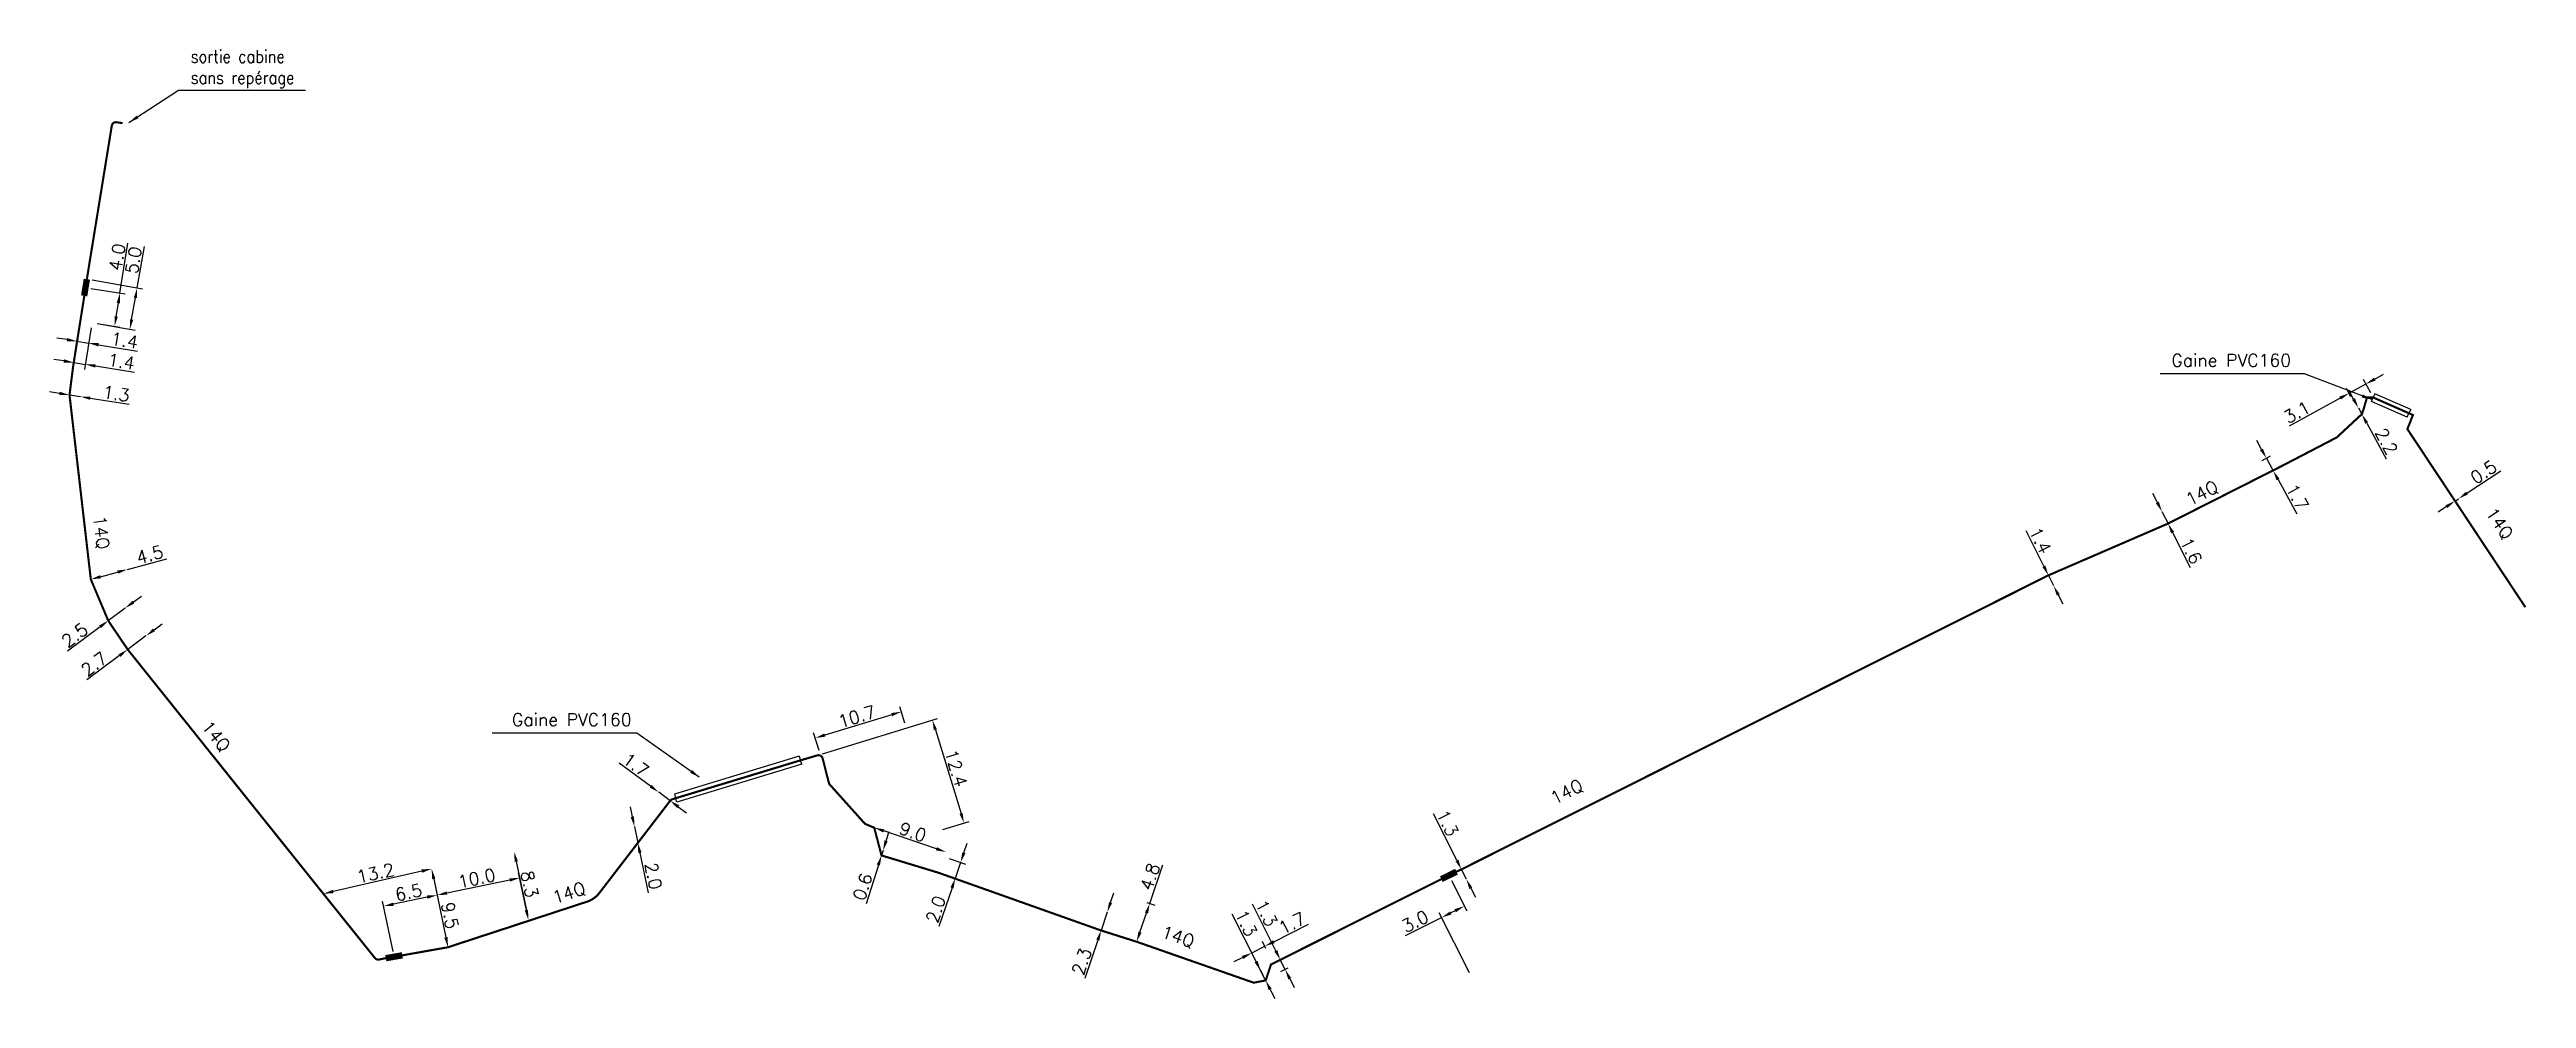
# Model space of a CAD drawing. Header units: millimetres. Extents: x 160285 to 161000, y 122000 to 122644.
# Drawn here: x 160706 to 161000.1, y 122531.8 to 122644.5 of the extents above; entities that cross this region are included whole.
import ezdxf
from ezdxf.enums import TextEntityAlignment as Align

# ---------------------------------------------------------------- set-up
doc = ezdxf.new("R2010")
doc.units = ezdxf.units.MM
doc.header["$MEASUREMENT"] = 0
doc.header["$PDMODE"] = 34
doc.linetypes.add('S_ST', pattern=[14, 8, -1.5, 0, -1.5, 0, -1.5, 0, -1.5])
doc.layers.get('0').update_dxf_attribs({"linetype": 'CONTINUOUS'})
doc.layers.get('Defpoints').update_dxf_attribs({"linetype": 'CONTINUOUS'})
for name, color, linetype in [('S_100', 5, 'CONTINUOUS'), ('S_300', 7, 'CONTINUOUS'), ('S_400', 7, 'CONTINUOUS')]:
    doc.layers.add(name, color=color, linetype=linetype)
doc.styles.get("Standard").update_dxf_attribs({"font": 'ROMANS.SHX'})
doc.dimstyles.get("Standard").update_dxf_attribs({"dimscale": 0, "dimtxt": 1.5, "dimasz": 1.2, "dimexe": 0.625, "dimexo": 0.625, "dimgap": 0.25, "dimtad": 1, "dimdec": 1, "dimzin": 0, "dimdsep": 46, "dimtxsty": 'Standard', "dimcen": -0.5, "dimdle": 1, "dimadec": 0, "dimazin": 0, "dimtfac": 0.8, "dimtdec": 1, "dimtmove": 0, "dimatfit": 3, "dimfxl": 0, "dimtolj": 1, "dimtzin": 0, "dimarcsym": 0})

msp = doc.modelspace()

# ---------------------------------------------------------------- texts
at = {"layer": 'S_100', "linetype": 'Continuous'}
for rotation, p in [(26.8409, (160961.62, 122591.74)), (276.5636, (160712.13, 122587.11)), (303.4483, (160996.89, 122588.16)), (308.6951, (160725.76, 122562.89)), (26.6063, (160886.2, 122556.29)), (18.1518, (160767.73, 122544.28)), (340.7187, (160840.01, 122539.06))]:
    msp.add_text('14Q', height=1.5, rotation=rotation, dxfattribs=at).set_placement(p, align=Align.MIDDLE)
at = {"layer": 'S_100', "linetype": 'Continuous', "insert": (160722.81, 122639.88), "char_height": 1.5, "attachment_point": 7}
msp.add_mtext('{\\W0.85;sortie cabine\\Psans repérage}', dxfattribs=at)
at = {"layer": 'S_400', "linetype": 'Continuous', "char_height": 1.5, "attachment_point": 9}
for insert in [(160972.18, 122606.8), (160775.15, 122564.14)]:
    msp.add_mtext('Gaine PVC160', dxfattribs=dict(at, insert=insert))

# ---------------------------------------------------------------- blocks, each defined once
blk = doc.blocks.new('*D1')
at = {"layer": 'Defpoints', "color": 0, "linetype": 'Continuous', "transparency": 16777216}
for p in [(160710.49, 122617.2), (160711.07, 122612.02), (160709.29, 122609.82)]:
    blk.add_point(p, dxfattribs=at)
at = {"layer": 'S_100', "color": 0, "linetype": 'Continuous', "lineweight": -2, "transparency": 16777216}
for p, q in [((160710.39, 122616.58), (160709.19, 122609.2)), ((160708.11, 122610.01), (160706.92, 122610.2)), ((160709.29, 122609.82), (160710.68, 122609.59)), ((160710.97, 122611.4), (160710.58, 122608.97)), ((160711.86, 122609.4), (160716.5, 122608.65))]:
    blk.add_line(p, q, dxfattribs=at)
at = {"layer": 'S_100', "color": 0, "linetype": 'Continuous', "transparency": 16777216}
for points in [[(160708.14, 122610.2), (160708.08, 122609.81), (160709.29, 122609.82)], [(160711.89, 122609.6), (160711.83, 122609.2), (160710.68, 122609.59)]]:
    blk.add_solid(points, dxfattribs=at)
at = {"layer": 'S_100', "color": 0, "linetype": 'Continuous', "transparency": 16777216, "insert": (160714.93, 122609.92), "char_height": 1.5, "attachment_point": 5, "rotation": 350.81}
blk.add_mtext('\\A1;1.4', dxfattribs=at)
blk = doc.blocks.new('*D2')
at = {"layer": 'Defpoints', "color": 0, "linetype": 'Continuous', "transparency": 16777216}
for p in [(160710.49, 122617.2), (160716.44, 122616.14), (160711.07, 122612.02)]:
    blk.add_point(p, dxfattribs=at)
at = {"layer": 'S_100', "color": 0, "linetype": 'Continuous', "lineweight": -2, "transparency": 16777216}
for p, q in [((160716.44, 122616.14), (160717.31, 122621.06)), ((160711.1, 122617.09), (160717.06, 122616.04)), ((160715.78, 122612.41), (160716.23, 122614.96)), ((160711.68, 122611.91), (160716.19, 122611.12))]:
    blk.add_line(p, q, dxfattribs=at)
at = {"layer": 'S_100', "color": 0, "linetype": 'Continuous', "transparency": 16777216}
for points in [[(160716.04, 122615), (160716.43, 122614.93), (160716.44, 122616.14)], [(160715.58, 122612.44), (160715.98, 122612.37), (160715.57, 122611.23)]]:
    blk.add_solid(points, dxfattribs=at)
at = {"layer": 'S_100', "color": 0, "linetype": 'Continuous', "transparency": 16777216, "insert": (160716.01, 122619.44), "char_height": 1.5, "attachment_point": 5, "rotation": 79.9656}
blk.add_mtext('\\A1;5.0', dxfattribs=at)
blk = doc.blocks.new('*D3')
at = {"layer": 'Defpoints', "color": 0, "linetype": 'Continuous', "transparency": 16777216}
for p in [(160709.3, 122609.74), (160710.68, 122609.52), (160708.92, 122607.29)]:
    blk.add_point(p, dxfattribs=at)
at = {"layer": 'S_100', "color": 0, "linetype": 'Continuous', "lineweight": -2, "transparency": 16777216}
for p, q in [((160709.2, 122609.12), (160708.82, 122606.67)), ((160710.58, 122608.9), (160710.2, 122606.46)), ((160707.73, 122607.48), (160706.55, 122607.66)), ((160708.92, 122607.29), (160710.3, 122607.07)), ((160711.48, 122606.89), (160716.13, 122606.16))]:
    blk.add_line(p, q, dxfattribs=at)
at = {"layer": 'S_100', "color": 0, "linetype": 'Continuous', "transparency": 16777216}
for points in [[(160707.76, 122607.67), (160707.7, 122607.28), (160708.92, 122607.29)], [(160711.51, 122607.09), (160711.45, 122606.69), (160710.3, 122607.07)]]:
    blk.add_solid(points, dxfattribs=at)
at = {"layer": 'S_100', "color": 0, "linetype": 'Continuous', "transparency": 16777216, "insert": (160714.55, 122607.42), "char_height": 1.5, "attachment_point": 5, "rotation": 351.1103}
blk.add_mtext('\\A1;1.4', dxfattribs=at)
blk = doc.blocks.new('*D4')
at = {"layer": 'Defpoints', "color": 0, "linetype": 'Continuous', "transparency": 16777216}
for p in [(160708.41, 122603.44), (160708.41, 122603.44), (160709.7, 122603.24)]:
    blk.add_point(p, dxfattribs=at)
at = {"layer": 'S_100', "color": 0, "linetype": 'Continuous', "lineweight": -2, "transparency": 16777216}
for p, q in [((160707.22, 122603.63), (160706.04, 122603.81)), ((160708.41, 122603.44), (160709.7, 122603.24)), ((160710.88, 122603.05), (160715.49, 122602.33))]:
    blk.add_line(p, q, dxfattribs=at)
at = {"layer": 'S_100', "color": 0, "linetype": 'Continuous', "transparency": 16777216}
for points in [[(160707.26, 122603.82), (160707.19, 122603.43), (160708.41, 122603.44)], [(160710.91, 122603.25), (160710.85, 122602.86), (160709.7, 122603.24)]]:
    blk.add_solid(points, dxfattribs=at)
at = {"layer": 'S_100', "color": 0, "linetype": 'Continuous', "transparency": 16777216, "insert": (160713.96, 122603.59), "char_height": 1.5, "attachment_point": 5, "rotation": 351.1103}
blk.add_mtext('\\A1;1.3', dxfattribs=at)
blk = doc.blocks.new('*D5')
at = {"layer": 'Defpoints', "color": 0, "linetype": 'Continuous', "transparency": 16777216}
for p in [(160715.28, 122582.72), (160710.94, 122581.55), (160710.94, 122581.55)]:
    blk.add_point(p, dxfattribs=at)
at = {"layer": 'S_100', "color": 0, "linetype": 'Continuous', "lineweight": -2, "transparency": 16777216}
for p, q in [((160712.1, 122581.86), (160714.12, 122582.41)), ((160715.28, 122582.72), (160719.95, 122583.99))]:
    blk.add_line(p, q, dxfattribs=at)
at = {"layer": 'S_100', "color": 0, "linetype": 'Continuous', "transparency": 16777216}
for points in [[(160714.07, 122582.6), (160714.17, 122582.22), (160715.28, 122582.72)], [(160712.04, 122582.05), (160712.15, 122581.67), (160710.94, 122581.55)]]:
    blk.add_solid(points, dxfattribs=at)
at = {"layer": 'S_100', "color": 0, "linetype": 'Continuous', "transparency": 16777216, "insert": (160717.93, 122584.48), "char_height": 1.5, "attachment_point": 5, "rotation": 15.1642}
blk.add_mtext('\\A1;4.5', dxfattribs=at)
blk = doc.blocks.new('*D6')
at = {"layer": 'Defpoints', "color": 0, "linetype": 'Continuous', "transparency": 16777216}
for p in [(160713.01, 122576.64), (160713.01, 122576.64), (160715.02, 122578.13)]:
    blk.add_point(p, dxfattribs=at)
at = {"layer": 'S_100', "color": 0, "linetype": 'Continuous', "lineweight": -2, "transparency": 16777216}
for p, q in [((160715.98, 122578.85), (160716.94, 122579.57)), ((160715.02, 122578.13), (160713.01, 122576.64)), ((160712.05, 122575.92), (160708.17, 122573.03))]:
    blk.add_line(p, q, dxfattribs=at)
at = {"layer": 'S_100', "color": 0, "linetype": 'Continuous', "transparency": 16777216}
for points in [[(160711.93, 122576.08), (160712.17, 122575.76), (160713.01, 122576.64)], [(160715.86, 122579.01), (160716.1, 122578.69), (160715.02, 122578.13)]]:
    blk.add_solid(points, dxfattribs=at)
at = {"layer": 'S_100', "color": 0, "linetype": 'Continuous', "transparency": 16777216, "insert": (160709.03, 122574.92), "char_height": 1.5, "attachment_point": 5, "rotation": 36.6852}
blk.add_mtext('\\A1;2.5', dxfattribs=at)
blk = doc.blocks.new('*D7')
at = {"layer": 'Defpoints', "color": 0, "linetype": 'Continuous', "transparency": 16777216}
for p in [(160717.48, 122574.83), (160715.32, 122573.22), (160715.32, 122573.22)]:
    blk.add_point(p, dxfattribs=at)
at = {"layer": 'S_100', "color": 0, "linetype": 'Continuous', "lineweight": -2, "transparency": 16777216}
for p, q in [((160717.48, 122574.83), (160715.32, 122573.22)), ((160718.45, 122575.55), (160719.41, 122576.26)), ((160714.36, 122572.5), (160710.47, 122569.61))]:
    blk.add_line(p, q, dxfattribs=at)
at = {"layer": 'S_100', "color": 0, "linetype": 'Continuous', "transparency": 16777216}
for points in [[(160718.33, 122575.71), (160718.56, 122575.39), (160717.48, 122574.83)], [(160714.24, 122572.66), (160714.47, 122572.34), (160715.32, 122573.22)]]:
    blk.add_solid(points, dxfattribs=at)
at = {"layer": 'S_100', "color": 0, "linetype": 'Continuous', "transparency": 16777216, "insert": (160711.34, 122571.5), "char_height": 1.5, "attachment_point": 5, "rotation": 36.6852}
blk.add_mtext('\\A1;2.7', dxfattribs=at)
blk = doc.blocks.new('*D8')
at = {"layer": 'Defpoints', "color": 0, "linetype": 'Continuous', "transparency": 16777216}
for p in [(160751.41, 122547.18), (160738.55, 122544.22), (160738.55, 122544.22)]:
    blk.add_point(p, dxfattribs=at)
at = {"layer": 'S_100', "color": 0, "linetype": 'Continuous', "lineweight": -2, "transparency": 16777216}
blk.add_line((160750.24, 122546.91), (160739.71, 122544.49), dxfattribs=at)
at = {"layer": 'S_100', "color": 0, "linetype": 'Continuous', "transparency": 16777216}
for points in [[(160750.19, 122547.1), (160750.28, 122546.71), (160751.41, 122547.18)], [(160739.67, 122544.68), (160739.76, 122544.29), (160738.55, 122544.22)]]:
    blk.add_solid(points, dxfattribs=at)
at = {"layer": 'S_100', "color": 0, "linetype": 'Continuous', "transparency": 16777216, "insert": (160744.75, 122546.67), "char_height": 1.5, "attachment_point": 5, "rotation": 12.9536}
blk.add_mtext('\\A1;13.2', dxfattribs=at)
blk = doc.blocks.new('*D9')
at = {"layer": 'Defpoints', "color": 0, "linetype": 'Continuous', "transparency": 16777216}
for p in [(160751.41, 122547.18), (160745.7, 122542.74), (160746.94, 122536.75)]:
    blk.add_point(p, dxfattribs=at)
at = {"layer": 'S_300', "color": 0, "linetype": 'Continuous', "lineweight": -2, "transparency": 16777216}
for p, q in [((160751.54, 122546.56), (160752.18, 122543.45)), ((160746.82, 122537.36), (160745.57, 122543.35)), ((160750.88, 122543.82), (160746.87, 122542.98))]:
    blk.add_line(p, q, dxfattribs=at)
at = {"layer": 'S_300', "color": 0, "linetype": 'Continuous', "transparency": 16777216}
for points in [[(160746.83, 122543.18), (160746.91, 122542.79), (160745.7, 122542.74)], [(160750.84, 122544.01), (160750.92, 122543.62), (160752.06, 122544.06)]]:
    blk.add_solid(points, dxfattribs=at)
at = {"layer": 'S_300', "color": 0, "linetype": 'Continuous', "transparency": 16777216, "insert": (160748.67, 122544.38), "char_height": 1.5, "attachment_point": 5, "rotation": 11.7624}
blk.add_mtext('\\A1;6.5', dxfattribs=at)
blk = doc.blocks.new('*D10')
at = {"layer": 'Defpoints', "color": 0, "linetype": 'Continuous', "transparency": 16777216}
for p in [(160751.41, 122547.18), (160753.35, 122537.86), (160753.35, 122537.86)]:
    blk.add_point(p, dxfattribs=at)
at = {"layer": 'S_100', "color": 0, "linetype": 'Continuous', "lineweight": -2, "transparency": 16777216}
blk.add_line((160751.65, 122546), (160753.1, 122539.04), dxfattribs=at)
at = {"layer": 'S_100', "color": 0, "linetype": 'Continuous', "transparency": 16777216}
for points in [[(160751.85, 122546.04), (160751.46, 122545.96), (160751.41, 122547.18)], [(160753.3, 122539.08), (160752.91, 122539), (160753.35, 122537.86)]]:
    blk.add_solid(points, dxfattribs=at)
at = {"layer": 'S_100', "color": 0, "linetype": 'Continuous', "transparency": 16777216, "insert": (160753.59, 122541.63), "char_height": 1.5, "attachment_point": 5, "rotation": 281.7624}
blk.add_mtext('\\A1;9.5', dxfattribs=at)
blk = doc.blocks.new('*D11')
at = {"layer": 'Defpoints', "color": 0, "linetype": 'Continuous', "transparency": 16777216}
for p in [(160751.41, 122547.18), (160761.86, 122546.1), (160762.9, 122541.09)]:
    blk.add_point(p, dxfattribs=at)
at = {"layer": 'S_100', "color": 0, "linetype": 'Continuous', "lineweight": -2, "transparency": 16777216}
for p, q in [((160751.54, 122546.56), (160752.18, 122543.45)), ((160753.23, 122544.31), (160760.68, 122545.86)), ((160762.77, 122541.7), (160761.73, 122546.71))]:
    blk.add_line(p, q, dxfattribs=at)
at = {"layer": 'S_100', "color": 0, "linetype": 'Continuous', "transparency": 16777216}
for points in [[(160753.19, 122544.5), (160753.27, 122544.11), (160752.06, 122544.06)], [(160760.64, 122546.05), (160760.72, 122545.66), (160761.86, 122546.1)]]:
    blk.add_solid(points, dxfattribs=at)
at = {"layer": 'S_100', "color": 0, "linetype": 'Continuous', "transparency": 16777216, "insert": (160756.75, 122546.06), "char_height": 1.5, "attachment_point": 5, "rotation": 11.7624}
blk.add_mtext('\\A1;10.0', dxfattribs=at)
blk = doc.blocks.new('*D12')
at = {"layer": 'Defpoints', "color": 0, "linetype": 'Continuous', "transparency": 16777216}
for p in [(160761.21, 122549.22), (160762.9, 122541.09), (160762.9, 122541.09)]:
    blk.add_point(p, dxfattribs=at)
at = {"layer": 'S_100', "color": 0, "linetype": 'Continuous', "lineweight": -2, "transparency": 16777216}
blk.add_line((160761.45, 122548.04), (160762.66, 122542.27), dxfattribs=at)
at = {"layer": 'S_100', "color": 0, "linetype": 'Continuous', "transparency": 16777216}
for points in [[(160761.65, 122548.08), (160761.26, 122548), (160761.21, 122549.22)], [(160762.85, 122542.31), (160762.46, 122542.23), (160762.9, 122541.09)]]:
    blk.add_solid(points, dxfattribs=at)
at = {"layer": 'S_100', "color": 0, "linetype": 'Continuous', "transparency": 16777216, "insert": (160763.03, 122545.36), "char_height": 1.5, "attachment_point": 5, "rotation": 281.7624}
blk.add_mtext('\\A1;8.3', dxfattribs=at)
blk = doc.blocks.new('*D13')
at = {"layer": 'Defpoints', "color": 0, "linetype": 'Continuous', "transparency": 16777216}
for p in [(160775.48, 122552.19), (160775.89, 122550.26), (160775.89, 122550.26)]:
    blk.add_point(p, dxfattribs=at)
at = {"layer": 'S_100', "color": 0, "linetype": 'Continuous', "lineweight": -2, "transparency": 16777216}
for p, q in [((160775.24, 122553.36), (160775, 122554.54)), ((160775.48, 122552.19), (160775.89, 122550.26)), ((160776.13, 122549.08), (160777.12, 122544.34))]:
    blk.add_line(p, q, dxfattribs=at)
at = {"layer": 'S_100', "color": 0, "linetype": 'Continuous', "transparency": 16777216}
for points in [[(160775.44, 122553.4), (160775.04, 122553.32), (160775.48, 122552.19)], [(160776.33, 122549.13), (160775.94, 122549.04), (160775.89, 122550.26)]]:
    blk.add_solid(points, dxfattribs=at)
at = {"layer": 'S_100', "color": 0, "linetype": 'Continuous', "transparency": 16777216, "insert": (160777.73, 122546.33), "char_height": 1.5, "attachment_point": 5, "rotation": 281.7624}
blk.add_mtext('\\A1;2.0', dxfattribs=at)
blk = doc.blocks.new('*D14')
at = {"layer": 'Defpoints', "color": 0, "linetype": 'Continuous', "transparency": 16777216}
for p in [(160797.2, 122560.65), (160811.51, 122551.66), (160814.61, 122552.61)]:
    blk.add_point(p, dxfattribs=at)
at = {"layer": 'S_100', "color": 0, "linetype": 'Continuous', "lineweight": -2, "transparency": 16777216}
for p, q in [((160797.8, 122560.84), (160811.47, 122565.02)), ((160811.22, 122563.69), (160814.26, 122553.75)), ((160812.11, 122551.84), (160815.21, 122552.79))]:
    blk.add_line(p, q, dxfattribs=at)
at = {"layer": 'S_100', "color": 0, "linetype": 'Continuous', "transparency": 16777216}
for points in [[(160811.41, 122563.75), (160811.03, 122563.63), (160810.87, 122564.84)], [(160814.45, 122553.81), (160814.07, 122553.7), (160814.61, 122552.61)]]:
    blk.add_solid(points, dxfattribs=at)
at = {"layer": 'S_100', "color": 0, "linetype": 'Continuous', "transparency": 16777216, "insert": (160813.66, 122559.14), "char_height": 1.5, "attachment_point": 5, "rotation": 287.0121}
blk.add_mtext('\\A1;12.4', dxfattribs=at)
blk = doc.blocks.new('*D15')
at = {"layer": 'Defpoints', "color": 0, "linetype": 'Continuous', "transparency": 16777216}
for p in [(160796.94, 122562.71), (160807.78, 122563.86), (160797.58, 122560.62)]:
    blk.add_point(p, dxfattribs=at)
at = {"layer": 'S_100', "color": 0, "linetype": 'Continuous', "lineweight": -2, "transparency": 16777216}
for p, q in [((160806.03, 122565.48), (160798.09, 122563.06)), ((160807.59, 122564.46), (160806.99, 122566.43)), ((160797.4, 122561.21), (160796.76, 122563.31))]:
    blk.add_line(p, q, dxfattribs=at)
at = {"layer": 'S_100', "color": 0, "linetype": 'Continuous', "transparency": 16777216}
for points in [[(160805.97, 122565.67), (160806.09, 122565.29), (160807.18, 122565.83)], [(160798.03, 122563.25), (160798.15, 122562.87), (160796.94, 122562.71)]]:
    blk.add_solid(points, dxfattribs=at)
at = {"layer": 'S_100', "color": 0, "linetype": 'Continuous', "transparency": 16777216, "insert": (160801.89, 122565.26), "char_height": 1.5, "attachment_point": 5, "rotation": 16.9445}
blk.add_mtext('\\A1;10.7', dxfattribs=at)
blk = doc.blocks.new('*D17')
at = {"layer": 'Defpoints', "color": 0, "linetype": 'Continuous', "transparency": 16777216}
for p in [(160778.37, 122556.27), (160778.37, 122556.27), (160779.73, 122555.26)]:
    blk.add_point(p, dxfattribs=at)
at = {"layer": 'S_100', "color": 0, "linetype": 'Continuous', "lineweight": -2, "transparency": 16777216}
for p, q in [((160777.41, 122556.98), (160773.69, 122559.74)), ((160779.73, 122555.26), (160778.37, 122556.27)), ((160780.69, 122554.55), (160781.66, 122553.83))]:
    blk.add_line(p, q, dxfattribs=at)
at = {"layer": 'S_100', "color": 0, "linetype": 'Continuous', "transparency": 16777216}
for points in [[(160777.53, 122557.14), (160777.29, 122556.82), (160778.37, 122556.27)], [(160780.81, 122554.71), (160780.57, 122554.39), (160779.73, 122555.26)]]:
    blk.add_solid(points, dxfattribs=at)
at = {"layer": 'S_100', "color": 0, "linetype": 'Continuous', "transparency": 16777216, "insert": (160775.66, 122559.52), "char_height": 1.5, "attachment_point": 5, "rotation": 323.4621}
blk.add_mtext('\\A1;1.7', dxfattribs=at)
blk = doc.blocks.new('*D18')
at = {"layer": 'Defpoints', "color": 0, "linetype": 'Continuous', "transparency": 16777216}
for p in [(160803.96, 122552.06), (160803.96, 122552.06), (160812.48, 122549.17)]:
    blk.add_point(p, dxfattribs=at)
at = {"layer": 'S_100', "color": 0, "linetype": 'Continuous', "lineweight": -2, "transparency": 16777216}
for p, q in [((160811.35, 122549.56), (160805.1, 122551.68)), ((160812.28, 122548.58), (160812.28, 122548.58))]:
    blk.add_line(p, q, dxfattribs=at)
at = {"layer": 'S_100', "color": 0, "linetype": 'Continuous', "transparency": 16777216}
for points in [[(160805.16, 122551.86), (160805.03, 122551.49), (160803.96, 122552.06)], [(160811.41, 122549.75), (160811.28, 122549.37), (160812.48, 122549.17)]]:
    blk.add_solid(points, dxfattribs=at)
at = {"layer": 'S_100', "color": 0, "linetype": 'Continuous', "transparency": 16777216, "insert": (160808.54, 122551.56), "char_height": 1.5, "attachment_point": 5, "rotation": 341.281}
blk.add_mtext('\\A1;9.0', dxfattribs=at)
blk = doc.blocks.new('*D19')
at = {"layer": 'Defpoints', "color": 0, "linetype": 'Continuous', "transparency": 16777216}
for p in [(160804.82, 122548.77), (160804.82, 122548.77), (160805, 122549.34)]:
    blk.add_point(p, dxfattribs=at)
at = {"layer": 'S_100', "color": 0, "linetype": 'Continuous', "lineweight": -2, "transparency": 16777216}
for p, q in [((160805.36, 122550.49), (160805.73, 122551.63)), ((160804.45, 122547.63), (160802.98, 122543.01)), ((160805, 122549.34), (160804.82, 122548.77))]:
    blk.add_line(p, q, dxfattribs=at)
at = {"layer": 'S_100', "color": 0, "linetype": 'Continuous', "transparency": 16777216}
for points in [[(160805.17, 122550.55), (160805.55, 122550.42), (160805, 122549.34)], [(160804.26, 122547.69), (160804.64, 122547.57), (160804.82, 122548.77)]]:
    blk.add_solid(points, dxfattribs=at)
at = {"layer": 'S_100', "color": 0, "linetype": 'Continuous', "transparency": 16777216, "insert": (160802.58, 122545.05), "char_height": 1.5, "attachment_point": 5, "rotation": 72.3077}
blk.add_mtext('\\A1;0.6', dxfattribs=at)
blk = doc.blocks.new('*D20')
at = {"layer": 'Defpoints', "color": 0, "linetype": 'Continuous', "transparency": 16777216}
for p in [(160812.25, 122548.61), (160811.6, 122546.71), (160813.57, 122546.05)]:
    blk.add_point(p, dxfattribs=at)
at = {"layer": 'S_100', "color": 0, "linetype": 'Continuous', "lineweight": -2, "transparency": 16777216}
for p, q in [((160814.6, 122549.08), (160814.98, 122550.21)), ((160812.84, 122548.4), (160814.8, 122547.74)), ((160814.21, 122547.94), (160813.57, 122546.05)), ((160813.19, 122544.91), (160811.63, 122540.32)), ((160812.2, 122546.51), (160814.16, 122545.84))]:
    blk.add_line(p, q, dxfattribs=at)
at = {"layer": 'S_100', "color": 0, "linetype": 'Continuous', "transparency": 16777216}
for points in [[(160814.41, 122549.14), (160814.79, 122549.01), (160814.21, 122547.94)], [(160813, 122544.97), (160813.38, 122544.84), (160813.57, 122546.05)]]:
    blk.add_solid(points, dxfattribs=at)
at = {"layer": 'S_100', "color": 0, "linetype": 'Continuous', "transparency": 16777216, "insert": (160811.27, 122542.37), "char_height": 1.5, "attachment_point": 5, "rotation": 71.281}
blk.add_mtext('\\A1;2.0', dxfattribs=at)
blk = doc.blocks.new('*D21')
at = {"layer": 'Defpoints', "color": 0, "linetype": 'Continuous', "transparency": 16777216}
for p in [(160831.63, 122542.04), (160830.89, 122539.86), (160830.89, 122539.86)]:
    blk.add_point(p, dxfattribs=at)
at = {"layer": 'S_100', "color": 0, "linetype": 'Continuous', "lineweight": -2, "transparency": 16777216}
for p, q in [((160832.02, 122543.17), (160832.4, 122544.31)), ((160831.63, 122542.04), (160830.89, 122539.86)), ((160831.04, 122542.24), (160831.04, 122542.24)), ((160830.51, 122538.72), (160828.95, 122534.14)), ((160831.48, 122539.66), (160831.48, 122539.66))]:
    blk.add_line(p, q, dxfattribs=at)
at = {"layer": 'S_100', "color": 0, "linetype": 'Continuous', "transparency": 16777216}
for points in [[(160831.83, 122543.24), (160832.2, 122543.11), (160831.63, 122542.04)], [(160830.32, 122538.79), (160830.7, 122538.66), (160830.89, 122539.86)]]:
    blk.add_solid(points, dxfattribs=at)
at = {"layer": 'S_100', "color": 0, "linetype": 'Continuous', "transparency": 16777216, "insert": (160828.59, 122536.18), "char_height": 1.5, "attachment_point": 5, "rotation": 71.281}
blk.add_mtext('\\A1;2.3', dxfattribs=at)
blk = doc.blocks.new('*D22')
at = {"layer": 'Defpoints', "color": 0, "linetype": 'Continuous', "transparency": 16777216}
for p in [(160835.72, 122543.38), (160834.17, 122538.84), (160835.12, 122538.52)]:
    blk.add_point(p, dxfattribs=at)
at = {"layer": 'S_100', "color": 0, "linetype": 'Continuous', "lineweight": -2, "transparency": 16777216}
for p, q in [((160836.67, 122543.06), (160838.23, 122547.65)), ((160835.51, 122539.66), (160836.28, 122541.93)), ((160836.31, 122543.18), (160837.26, 122542.86)), ((160834.77, 122538.64), (160835.71, 122538.32))]:
    blk.add_line(p, q, dxfattribs=at)
at = {"layer": 'S_100', "color": 0, "linetype": 'Continuous', "transparency": 16777216}
for points in [[(160836.09, 122541.99), (160836.47, 122541.86), (160836.67, 122543.06)], [(160835.32, 122539.72), (160835.7, 122539.59), (160835.12, 122538.52)]]:
    blk.add_solid(points, dxfattribs=at)
at = {"layer": 'S_100', "color": 0, "linetype": 'Continuous', "transparency": 16777216, "insert": (160836.69, 122546.24), "char_height": 1.5, "attachment_point": 5, "rotation": 71.1884}
blk.add_mtext('\\A1;4.8', dxfattribs=at)
blk = doc.blocks.new('*D23')
at = {"layer": 'Defpoints', "color": 0, "linetype": 'Continuous', "transparency": 16777216}
for p in [(160848.78, 122537.2), (160850.75, 122537.16), (160850.43, 122533.93)]:
    blk.add_point(p, dxfattribs=at)
at = {"layer": 'S_100', "color": 0, "linetype": 'Continuous', "lineweight": -2, "transparency": 16777216}
for p, q in [((160850.47, 122537.72), (160850.05, 122538.54)), ((160851.4, 122538.52), (160855.53, 122540.61)), ((160847.71, 122536.66), (160846.64, 122536.12)), ((160850.15, 122534.49), (160848.5, 122537.76)), ((160848.78, 122537.2), (160850.33, 122537.98))]:
    blk.add_line(p, q, dxfattribs=at)
at = {"layer": 'S_100', "color": 0, "linetype": 'Continuous', "transparency": 16777216}
for points in [[(160851.31, 122538.7), (160851.49, 122538.35), (160850.33, 122537.98)], [(160847.62, 122536.84), (160847.8, 122536.48), (160848.78, 122537.2)]]:
    blk.add_solid(points, dxfattribs=at)
at = {"layer": 'S_100', "color": 0, "linetype": 'Continuous', "transparency": 16777216, "insert": (160853.55, 122540.73), "char_height": 1.5, "attachment_point": 5, "rotation": 26.7978}
blk.add_mtext('\\A1;1.7', dxfattribs=at)
blk = doc.blocks.new('*D24')
at = {"layer": 'Defpoints', "color": 0, "linetype": 'Continuous', "transparency": 16777216}
for p in [(160849.84, 122535.09), (160850.43, 122533.93), (160850.43, 122533.93)]:
    blk.add_point(p, dxfattribs=at)
at = {"layer": 'S_100', "color": 0, "linetype": 'Continuous', "lineweight": -2, "transparency": 16777216}
for p, q in [((160849.3, 122536.16), (160846.45, 122541.8)), ((160850.43, 122533.93), (160849.84, 122535.09)), ((160850.97, 122532.86), (160851.51, 122531.79))]:
    blk.add_line(p, q, dxfattribs=at)
at = {"layer": 'S_100', "color": 0, "linetype": 'Continuous', "transparency": 16777216}
for points in [[(160849.48, 122536.25), (160849.12, 122536.07), (160849.84, 122535.09)], [(160851.15, 122532.95), (160850.79, 122532.77), (160850.43, 122533.93)]]:
    blk.add_solid(points, dxfattribs=at)
at = {"layer": 'S_100', "color": 0, "linetype": 'Continuous', "transparency": 16777216, "insert": (160848.12, 122540.72), "char_height": 1.5, "attachment_point": 5, "rotation": 296.7978}
blk.add_mtext('\\A1;1.3', dxfattribs=at)
blk = doc.blocks.new('*D25')
at = {"layer": 'Defpoints', "color": 0, "linetype": 'Continuous', "transparency": 16777216}
for p in [(160872.2, 122546.37), (160874.02, 122542.74), (160874.91, 122534.28)]:
    blk.add_point(p, dxfattribs=at)
at = {"layer": 'S_300', "color": 0, "linetype": 'Continuous', "lineweight": -2, "transparency": 16777216}
for p, q in [((160872.48, 122545.81), (160874.3, 122542.19)), ((160871.33, 122541.4), (160867, 122539.23)), ((160874.63, 122534.84), (160871.05, 122541.96)), ((160872.94, 122542.21), (160872.41, 122541.94))]:
    blk.add_line(p, q, dxfattribs=at)
at = {"layer": 'S_300', "color": 0, "linetype": 'Continuous', "transparency": 16777216}
for points in [[(160872.32, 122542.12), (160872.5, 122541.76), (160871.33, 122541.4)], [(160872.85, 122542.39), (160873.03, 122542.03), (160874.02, 122542.74)]]:
    blk.add_solid(points, dxfattribs=at)
at = {"layer": 'S_300', "color": 0, "linetype": 'Continuous', "transparency": 16777216, "insert": (160868.18, 122540.94), "char_height": 1.5, "attachment_point": 5, "rotation": 26.6289}
blk.add_mtext('\\A1;3.0', dxfattribs=at)
blk = doc.blocks.new('*D26')
at = {"layer": 'Defpoints', "color": 0, "linetype": 'Continuous', "transparency": 16777216}
for p in [(160873.67, 122547.11), (160872.2, 122546.37), (160874.26, 122545.95)]:
    blk.add_point(p, dxfattribs=at)
at = {"layer": 'S_300', "color": 0, "linetype": 'Continuous', "lineweight": -2, "transparency": 16777216}
for p, q in [((160873.14, 122548.19), (160870.37, 122553.7)), ((160872.76, 122546.65), (160874.23, 122547.39)), ((160874.26, 122545.95), (160873.67, 122547.11)), ((160873.7, 122545.67), (160873.7, 122545.67)), ((160874.79, 122544.88), (160875.33, 122543.81))]:
    blk.add_line(p, q, dxfattribs=at)
at = {"layer": 'S_300', "color": 0, "linetype": 'Continuous', "transparency": 16777216}
for points in [[(160873.31, 122548.28), (160872.96, 122548.1), (160873.67, 122547.11)], [(160874.97, 122544.97), (160874.61, 122544.79), (160874.26, 122545.95)]]:
    blk.add_solid(points, dxfattribs=at)
at = {"layer": 'S_300', "color": 0, "linetype": 'Continuous', "transparency": 16777216, "insert": (160872.03, 122552.61), "char_height": 1.5, "attachment_point": 5, "rotation": 296.6289}
blk.add_mtext('\\A1;1.3', dxfattribs=at)
blk = doc.blocks.new('S_300_01')
at = {"color": 0, "linetype": 'Continuous'}
blk.add_solid([(-1, 0.75), (-1, 0), (1, 0.75), (1, 0)], dxfattribs=at)
at = {"color": 0, "linetype": 'Continuous', "width": 0.75, "flags": 3}
for tag, p in [('DEF_LEG', (-0.05, -4.63)), ('DEF_COUP', (-0.05, -7.13)), ('DEF_TYPE', (-0.05, -9.63))]:
    blk.add_attdef(tag, text='', height=1.2, dxfattribs=at).set_placement(p, align=Align.MIDDLE)
blk = doc.blocks.new('*D27')
at = {"layer": 'Defpoints', "color": 0, "linetype": 'Continuous', "transparency": 16777216}
for p in [(160943.37, 122582.03), (160943.37, 122582.03), (160944, 122580.77)]:
    blk.add_point(p, dxfattribs=at)
at = {"layer": 'S_100', "color": 0, "linetype": 'Continuous', "lineweight": -2, "transparency": 16777216}
for p, q in [((160942.83, 122583.1), (160940.72, 122587.3)), ((160942.81, 122581.75), (160942.81, 122581.74)), ((160944, 122580.77), (160943.37, 122582.03)), ((160943.44, 122580.49), (160943.44, 122580.49)), ((160944.54, 122579.7), (160945.08, 122578.63))]:
    blk.add_line(p, q, dxfattribs=at)
at = {"layer": 'S_100', "color": 0, "linetype": 'Continuous', "transparency": 16777216}
for points in [[(160943.01, 122583.19), (160942.65, 122583.01), (160943.37, 122582.03)], [(160944.72, 122579.79), (160944.36, 122579.61), (160944, 122580.77)]]:
    blk.add_solid(points, dxfattribs=at)
at = {"layer": 'S_100', "color": 0, "linetype": 'Continuous', "transparency": 16777216, "insert": (160942.4, 122586.18), "char_height": 1.5, "attachment_point": 5, "rotation": 296.6436}
blk.add_mtext('\\A1;1.4', dxfattribs=at)
blk = doc.blocks.new('*D28')
at = {"layer": 'Defpoints', "color": 0, "linetype": 'Continuous', "transparency": 16777216}
for p in [(160956.85, 122589.59), (160957.57, 122588.17), (160957.57, 122588.17)]:
    blk.add_point(p, dxfattribs=at)
at = {"layer": 'S_100', "color": 0, "linetype": 'Continuous', "lineweight": -2, "transparency": 16777216}
for p, q in [((160956.31, 122590.67), (160955.77, 122591.74)), ((160956.29, 122589.31), (160956.29, 122589.31)), ((160956.85, 122589.59), (160957.57, 122588.17)), ((160957.01, 122587.89), (160957.01, 122587.89)), ((160958.11, 122587.1), (160960.2, 122582.97))]:
    blk.add_line(p, q, dxfattribs=at)
at = {"layer": 'S_100', "color": 0, "linetype": 'Continuous', "transparency": 16777216}
for points in [[(160956.49, 122590.76), (160956.13, 122590.58), (160956.85, 122589.59)], [(160958.29, 122587.19), (160957.93, 122587.01), (160957.57, 122588.17)]]:
    blk.add_solid(points, dxfattribs=at)
at = {"layer": 'S_100', "color": 0, "linetype": 'Continuous', "transparency": 16777216, "insert": (160960.32, 122584.95), "char_height": 1.5, "attachment_point": 5, "rotation": 296.8409}
blk.add_mtext('\\A1;1.6', dxfattribs=at)
blk = doc.blocks.new('*D29')
at = {"layer": 'Defpoints', "color": 0, "linetype": 'Continuous', "transparency": 16777216}
for p in [(160970.06, 122594.45), (160970.24, 122596.47), (160971.05, 122594.99)]:
    blk.add_point(p, dxfattribs=at)
at = {"layer": 'S_100', "color": 0, "linetype": 'Continuous', "lineweight": -2, "transparency": 16777216}
for p, q in [((160968.67, 122596.98), (160968.1, 122598.03)), ((160969.7, 122596.17), (160968.7, 122595.63)), ((160969.25, 122595.93), (160970.06, 122594.45)), ((160970.51, 122594.69), (160969.51, 122594.15)), ((160970.64, 122593.4), (160972.86, 122589.34))]:
    blk.add_line(p, q, dxfattribs=at)
at = {"layer": 'S_100', "color": 0, "linetype": 'Continuous', "transparency": 16777216}
for points in [[(160968.85, 122597.07), (160968.5, 122596.88), (160969.25, 122595.93)], [(160970.81, 122593.49), (160970.46, 122593.3), (160970.06, 122594.45)]]:
    blk.add_solid(points, dxfattribs=at)
at = {"layer": 'S_100', "color": 0, "linetype": 'Continuous', "transparency": 16777216, "insert": (160972.91, 122591.32), "char_height": 1.5, "attachment_point": 5, "rotation": 298.7094}
blk.add_mtext('\\A1;1.7', dxfattribs=at)
blk = doc.blocks.new('*D30')
at = {"layer": 'Defpoints', "color": 0, "linetype": 'Continuous', "transparency": 16777216}
for p in [(160852.17, 122536.38), (160852.17, 122536.38), (160853.63, 122535.65)]:
    blk.add_point(p, dxfattribs=at)
at = {"layer": 'S_100', "color": 0, "linetype": 'Continuous', "lineweight": -2, "transparency": 16777216}
for p, q in [((160851.63, 122537.45), (160848.86, 122543)), ((160851.61, 122536.1), (160851.61, 122536.1)), ((160852.75, 122535.22), (160852.17, 122536.38)), ((160853.07, 122535.37), (160852.19, 122534.94)), ((160853.29, 122534.14), (160853.83, 122533.07))]:
    blk.add_line(p, q, dxfattribs=at)
at = {"layer": 'S_100', "color": 0, "linetype": 'Continuous', "transparency": 16777216}
for points in [[(160851.81, 122537.54), (160851.46, 122537.36), (160852.17, 122536.38)], [(160853.47, 122534.23), (160853.11, 122534.05), (160852.75, 122535.22)]]:
    blk.add_solid(points, dxfattribs=at)
at = {"layer": 'S_100', "color": 0, "linetype": 'Continuous', "transparency": 16777216, "insert": (160850.52, 122541.91), "char_height": 1.5, "attachment_point": 5, "rotation": 296.5873}
blk.add_mtext('\\A1;1.3', dxfattribs=at)
blk = doc.blocks.new('*D31')
at = {"layer": 'Defpoints', "color": 0, "linetype": 'Continuous', "transparency": 16777216}
for p in [(160980.17, 122601.91), (160980.58, 122601.16), (160980.58, 122601.16)]:
    blk.add_point(p, dxfattribs=at)
at = {"layer": 'S_100', "color": 0, "linetype": 'Continuous', "lineweight": -2, "transparency": 16777216}
for p, q in [((160979.6, 122602.96), (160979.02, 122604.01)), ((160980.17, 122601.91), (160980.58, 122601.16)), ((160981.16, 122600.11), (160983.48, 122595.86))]:
    blk.add_line(p, q, dxfattribs=at)
at = {"layer": 'S_100', "color": 0, "linetype": 'Continuous', "transparency": 16777216}
for points in [[(160979.77, 122603.06), (160979.42, 122602.86), (160980.17, 122601.91)], [(160981.33, 122600.21), (160980.98, 122600.02), (160980.58, 122601.16)]]:
    blk.add_solid(points, dxfattribs=at)
at = {"layer": 'S_100', "color": 0, "linetype": 'Continuous', "transparency": 16777216, "insert": (160983.49, 122597.94), "char_height": 1.5, "attachment_point": 5, "rotation": 298.7094}
blk.add_mtext('\\A1;2.2', dxfattribs=at)
blk = doc.blocks.new('*D32')
at = {"layer": 'Defpoints', "color": 0, "linetype": 'Continuous', "transparency": 16777216}
for p in [(160981.06, 122604.74), (160981.94, 122603.13), (160979.59, 122602.67)]:
    blk.add_point(p, dxfattribs=at)
at = {"layer": 'S_400', "color": 0, "linetype": 'Continuous', "lineweight": -2, "transparency": 16777216}
for p, q in [((160978.01, 122603.07), (160971.95, 122599.75)), ((160979.29, 122603.22), (160978.76, 122604.19)), ((160981.06, 122604.74), (160979.06, 122603.64)), ((160981.64, 122603.68), (160980.76, 122605.29)), ((160982.11, 122605.32), (160983.16, 122605.89))]:
    blk.add_line(p, q, dxfattribs=at)
at = {"layer": 'S_400', "color": 0, "linetype": 'Continuous', "transparency": 16777216}
for points in [[(160977.91, 122603.24), (160978.1, 122602.89), (160979.06, 122603.64)], [(160982.02, 122605.49), (160982.21, 122605.14), (160981.06, 122604.74)]]:
    blk.add_solid(points, dxfattribs=at)
at = {"layer": 'S_400', "color": 0, "linetype": 'Continuous', "transparency": 16777216, "insert": (160972.88, 122601.4), "char_height": 1.5, "attachment_point": 5, "rotation": 28.7094}
blk.add_mtext('\\A1;3.1', dxfattribs=at)
blk = doc.blocks.new('*D33')
at = {"layer": 'Defpoints', "color": 0, "linetype": 'Continuous', "transparency": 16777216}
for p in [(160991.65, 122590.85), (160991.65, 122590.85), (160992.06, 122591.12)]:
    blk.add_point(p, dxfattribs=at)
at = {"layer": 'S_100', "color": 0, "linetype": 'Continuous', "lineweight": -2, "transparency": 16777216}
for p, q in [((160993.06, 122591.78), (160997.1, 122594.45)), ((160990.64, 122590.19), (160989.64, 122589.53)), ((160991.65, 122590.85), (160992.06, 122591.12))]:
    blk.add_line(p, q, dxfattribs=at)
at = {"layer": 'S_100', "color": 0, "linetype": 'Continuous', "transparency": 16777216}
for points in [[(160992.95, 122591.95), (160993.17, 122591.62), (160992.06, 122591.12)], [(160990.53, 122590.35), (160990.75, 122590.02), (160991.65, 122590.85)]]:
    blk.add_solid(points, dxfattribs=at)
at = {"layer": 'S_100', "color": 0, "linetype": 'Continuous', "transparency": 16777216, "insert": (160995.03, 122594.28), "char_height": 1.5, "attachment_point": 5, "rotation": 33.4632}
blk.add_mtext('\\A1;0.5', dxfattribs=at)
blk = doc.blocks.new('*D34')
at = {"layer": 'Defpoints', "color": 0, "linetype": 'Continuous', "transparency": 16777216}
for p in [(160710.32, 122616.19), (160714.4, 122615.53), (160711.07, 122612.02)]:
    blk.add_point(p, dxfattribs=at)
at = {"layer": 'S_300', "color": 0, "linetype": 'Continuous', "lineweight": -2, "transparency": 16777216}
for p, q in [((160714.4, 122615.53), (160715.35, 122621.45)), ((160710.94, 122616.09), (160715.02, 122615.43)), ((160711.69, 122611.92), (160714.38, 122611.49)), ((160713.95, 122612.77), (160714.21, 122614.35))]:
    blk.add_line(p, q, dxfattribs=at)
at = {"layer": 'S_300', "color": 0, "linetype": 'Continuous', "transparency": 16777216}
for points in [[(160714.01, 122614.38), (160714.41, 122614.32), (160714.4, 122615.53)], [(160713.76, 122612.8), (160714.15, 122612.74), (160713.76, 122611.59)]]:
    blk.add_solid(points, dxfattribs=at)
at = {"layer": 'S_300', "color": 0, "linetype": 'Continuous', "transparency": 16777216, "insert": (160714.08, 122619.81), "char_height": 1.5, "attachment_point": 5, "rotation": 80.8308}
blk.add_mtext('\\A1;4.0', dxfattribs=at)

# ---------------------------------------------------------------- dimensions: what is measured, and where the dimension line sits
at = {"layer": 'S_100', "linetype": 'Continuous'}
for base, p1, p2, angle, picture, middle in [((160716.44, 122616.14), (160711.07, 122612.02), (160710.49, 122617.2), 79.9656, '*D2', (160716.99, 122619.27)), ((160709.29, 122609.82), (160711.07, 122612.02), (160710.49, 122617.2), 170.81, '*D1', (160714.77, 122608.93)), ((160708.92, 122607.29), (160710.68, 122609.52), (160709.3, 122609.74), 171.1103, '*D3', (160714.4, 122606.43)), ((160708.41, 122603.44), (160709.7, 122603.24), (160708.41, 122603.44), 171.1103, '*D4', (160713.8, 122602.6)), ((160970.06, 122594.45), (160970.24, 122596.47), (160971.05, 122594.99), 298.7094, '*D29', (160972.04, 122590.84)), ((160991.65, 122590.85), (160992.06, 122591.12), (160991.65, 122590.85), 213.4632, '*D33', (160995.58, 122593.45)), ((160957.57, 122588.17), (160956.85, 122589.59), (160957.57, 122588.17), 296.8409, '*D28', (160959.43, 122584.5)), ((160710.94, 122581.55), (160715.28, 122582.72), (160710.94, 122581.55), 195.1642, '*D5', (160718.19, 122583.51)), ((160943.37, 122582.03), (160944, 122580.77), (160943.37, 122582.03), 116.6436, '*D27', (160941.51, 122585.73)), ((160713.01, 122576.64), (160715.02, 122578.13), (160713.01, 122576.64), 216.6852, '*D6', (160709.63, 122574.12)), ((160715.32, 122573.22), (160717.48, 122574.83), (160715.32, 122573.22), 216.6852, '*D7', (160711.93, 122570.69)), ((160796.94, 122562.71), (160807.78, 122563.86), (160797.58, 122560.62), 196.9445, '*D15', (160802.18, 122564.31)), ((160778.37, 122556.27), (160779.73, 122555.26), (160778.37, 122556.27), 143.4621, '*D17', (160775.07, 122558.72)), ((160775.89, 122550.26), (160775.48, 122552.19), (160775.89, 122550.26), 281.7624, '*D13', (160776.75, 122546.13)), ((160804.82, 122548.77), (160805, 122549.34), (160804.82, 122548.77), 252.3077, '*D19', (160803.53, 122544.75)), ((160803.96, 122552.06), (160812.48, 122549.17), (160803.96, 122552.06), 341.281, '*D18', (160808.22, 122550.62)), ((160813.57, 122546.05), (160812.25, 122548.61), (160811.6, 122546.71), 251.281, '*D20', (160812.22, 122542.05)), ((160738.55, 122544.22), (160751.41, 122547.18), (160738.55, 122544.22), 192.9536, '*D8', (160744.98, 122545.7)), ((160761.86, 122546.1), (160751.41, 122547.18), (160762.9, 122541.09), 11.7624, '*D11', (160756.96, 122545.08)), ((160753.35, 122537.86), (160751.41, 122547.18), (160753.35, 122537.86), 281.7624, '*D10', (160752.61, 122541.42)), ((160762.9, 122541.09), (160761.21, 122549.22), (160762.9, 122541.09), 281.7624, '*D12', (160762.05, 122545.15)), ((160835.12, 122538.52), (160835.72, 122543.38), (160834.17, 122538.84), 251.1884, '*D22', (160837.64, 122545.92)), ((160830.89, 122539.86), (160831.63, 122542.04), (160830.89, 122539.86), 251.281, '*D21', (160829.54, 122535.86)), ((160850.43, 122533.93), (160849.84, 122535.09), (160850.43, 122533.93), 296.7978, '*D24', (160847.23, 122540.27)), ((160848.78, 122537.2), (160850.75, 122537.16), (160850.43, 122533.93), 206.7978, '*D23', (160854, 122539.84)), ((160852.17, 122536.38), (160853.63, 122535.65), (160852.17, 122536.38), 116.5873, '*D30', (160849.63, 122541.46))]:
    dim = msp.add_linear_dim(base=base, p1=p1, p2=p2, angle=angle, dimstyle='Standard', override={"dimscale": 1}, dxfattribs=at)
    dim.commit()
    dim.dimension.update_dxf_attribs({"geometry": picture, "text_midpoint": middle, "dimtype": 160})
for base, p1, p2, angle, text, picture, middle in [((160980.58, 122601.16), (160980.17, 122601.91), (160980.58, 122601.16), 298.7094, '2.2', '*D31', (160982.61, 122597.46)), ((160814.61, 122552.61), (160797.2, 122560.65), (160811.51, 122551.66), 287.0121, '12.4', '*D14', (160812.7, 122558.84))]:
    dim = msp.add_linear_dim(base=base, p1=p1, p2=p2, angle=angle, text=text, dimstyle='Standard', override={"dimscale": 1}, dxfattribs=at)
    dim.commit()
    dim.dimension.update_dxf_attribs({"geometry": picture, "text_midpoint": middle, "dimtype": 160})
at = {"layer": 'S_300', "linetype": 'Continuous'}
for base, p1, p2, angle, picture, middle in [((160714.4, 122615.53), (160711.07, 122612.02), (160710.32, 122616.19), 80.8308, '*D34', (160715.06, 122619.65)), ((160873.67, 122547.11), (160874.26, 122545.95), (160872.2, 122546.37), 116.6289, '*D26', (160871.14, 122552.17)), ((160745.7, 122542.74), (160751.41, 122547.18), (160746.94, 122536.75), 191.7624, '*D9', (160748.88, 122543.4)), ((160874.02, 122542.74), (160874.91, 122534.28), (160872.2, 122546.37), 26.6289, '*D25', (160868.63, 122540.05))]:
    dim = msp.add_linear_dim(base=base, p1=p1, p2=p2, angle=angle, dimstyle='Standard', override={"dimscale": 1}, dxfattribs=at)
    dim.commit()
    dim.dimension.update_dxf_attribs({"geometry": picture, "text_midpoint": middle, "dimtype": 160})
at = {"layer": 'S_400', "linetype": 'Continuous'}
dim = msp.add_linear_dim(base=(160981.06, 122604.74), p1=(160979.59, 122602.67), p2=(160981.94, 122603.13), angle=28.7094, text='3.1', dimstyle='Standard', override={"dimscale": 1}, dxfattribs=at)
dim.commit()
dim.dimension.update_dxf_attribs({"geometry": '*D32', "text_midpoint": (160973.36, 122600.52), "dimtype": 160})

# ---------------------------------------------------------------- linework, layer by layer
at = {"layer": 'S_100', "linetype": 'S_ST', "const_width": 0.25, "flags": 128}
for points in [[(160710.47, 122617.19), (160713.43, 122635.4, -0.411614), (160714, 122635.82), (160714.72, 122635.71)], [(160745.96, 122536.57), (160745.16, 122536.41, -0.276587), (160744.67, 122536.59), (160738.55, 122544.22), (160715.32, 122573.22), (160713.01, 122576.64), (160710.94, 122581.55), (160708.41, 122603.44), (160708.84, 122606.82), (160709.3, 122609.74), (160710.17, 122615.21), (160710.17, 122615.21)], [(160747.93, 122536.91), (160747.93, 122536.91), (160753.31, 122537.86, 0.035526), (160753.38, 122537.88), (160769.83, 122543.27, 0.154032), (160771.31, 122544.3), (160779.73, 122555.26, -0.156385), (160779.98, 122555.44), (160795.2, 122560.06), (160797.2, 122560.65, -0.406659), (160797.82, 122560.33), (160798.6, 122557.27), (160802.86, 122552.52), (160803.96, 122552.06), (160804.82, 122548.77), (160811.6, 122546.71), (160830.89, 122539.86), (160835.12, 122538.52), (160849.01, 122533.66), (160850.43, 122533.93), (160851.06, 122535.82), (160852.17, 122536.38), (160871.29, 122545.95)]]:
    msp.add_lwpolyline(points, format="xyb", dxfattribs=at)
at = {"layer": 'S_100', "linetype": 'S_ST', "const_width": 0.25}
msp.add_lwpolyline([(160873.08, 122546.84), (160873.08, 122546.84), (160873.67, 122547.11), (160943.36, 122582.02, -0.013999), (160943.38, 122582.03), (160957.57, 122588.17), (160971.05, 122594.99), (160977.55, 122598.37, 0.084235), (160977.68, 122598.47), (160980.58, 122601.16), (160980.8, 122601.77), (160981.19, 122603.15), (160981.84, 122603.14, -0.106649), (160982.04, 122603.09), (160986.65, 122601.06), (160985.99, 122599.39), (160991.65, 122590.85), (161000, 122578.24), (161000, 122578.24)], format="xyb", dxfattribs=at)
at = {"layer": 'S_400', "color": 7, "linetype": 'CONTINUOUS'}
for p, q in [((160981.74, 122602.67), (160981.94, 122603.13)), ((160982.14, 122603.59), (160981.94, 122603.13)), ((160986.38, 122601.73), (160982.14, 122603.59)), ((160985.98, 122600.81), (160981.74, 122602.67)), ((160985.98, 122600.81), (160986.18, 122601.27)), ((160986.38, 122601.73), (160986.18, 122601.27)), ((160795.05, 122560.54), (160780.23, 122556.04)), ((160795.35, 122559.59), (160780.53, 122555.08)), ((160795.05, 122560.54), (160795.2, 122560.06)), ((160795.35, 122559.59), (160795.2, 122560.06)), ((160780.23, 122556.04), (160780.38, 122555.56)), ((160780.53, 122555.08), (160780.38, 122555.56))]:
    msp.add_line(p, q, dxfattribs=at)

# ---------------------------------------------------------------- block references
at = {"layer": 'S_300'}
for p, rotation in [((160710.68, 122616.14), 80.80995940904792), ((160872.02, 122546.73), 206.2582220670642), ((160747.01, 122536.37), 9.857583213724636)]:
    msp.add_blockref('S_300_01', p, dxfattribs=dict(at, rotation=rotation))

msp.set_redraw_order([(e.dxf.handle, doc.entitydb.next_handle()) for e in msp.query("TEXT MTEXT ATTDEF DIMENSION ARC_DIMENSION")])  # texts and dimensions are drawn at this point

# ---------------------------------------------------------------- leaders
at = {"layer": 'S_100', "linetype": 'Continuous', "annotation_type": 0, "has_hookline": 1, "hookline_direction": 0, "text_width": 13.6}
msp.add_leader([(160715.47, 122635.78), (160721.36, 122639.63), (160722.56, 122639.63)], dimstyle='Standard', override={"dimscale": 1}, dxfattribs=at)
at = {"layer": 'S_400', "linetype": 'Continuous', "annotation_type": 0, "has_hookline": 1, "hookline_direction": 1, "text_width": 15.71}
for points in [[(160981.76, 122602.89), (160973.78, 122605.93), (160972.58, 122605.93)], [(160783.19, 122558.06), (160775.75, 122563.29), (160774.55, 122563.29)]]:
    msp.add_leader(points, dimstyle='Standard', override={"dimscale": 1}, dxfattribs=at)

doc.saveas('drawing.dxf')
